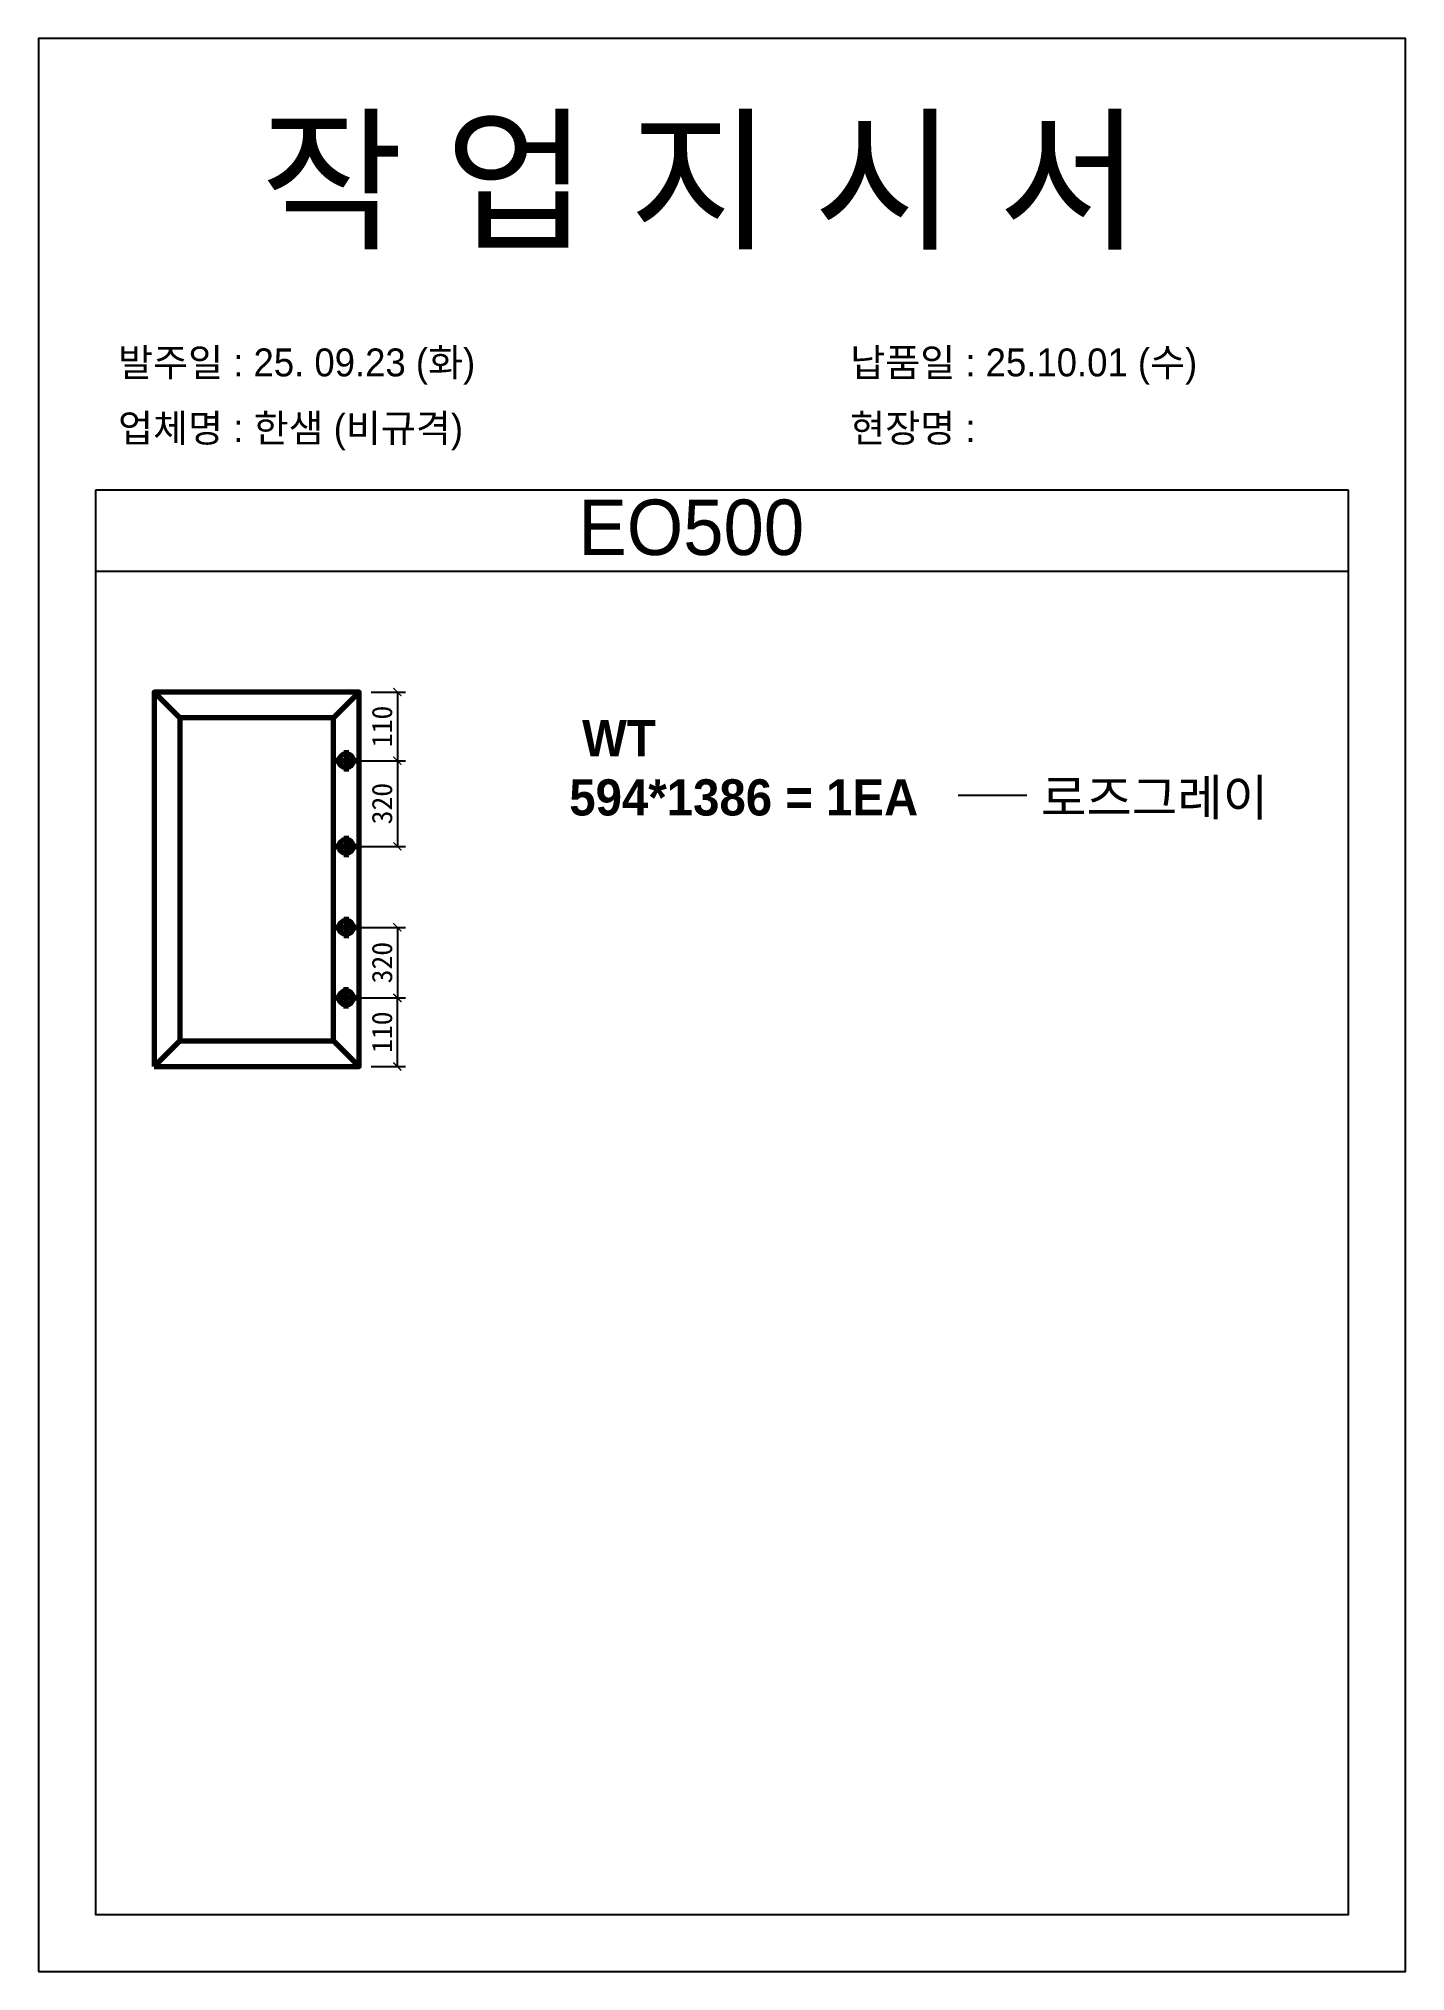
# Model space of a CAD drawing. Header units: millimetres. Extents: x -44117 to 256353, y -2095463 to 65325.
# Drawn here: x 110945 to 112625, y -341216 to -338840 of the extents above; entities that cross this region are included whole.
import ezdxf

# ---------------------------------------------------------------- set-up
doc = ezdxf.new("R2010")
doc.units = ezdxf.units.MM
doc.header["$LTSCALE"] = 10
doc.layers.add('Layer1', color=7, linetype='Continuous', lineweight=70)
doc.styles.add('MtX_Gulim', font='')
doc.styles.get('MtX_Gulim').set_extended_font_data('Gulim', bold=True)
doc.dimstyles.new('ISO-25', dxfattribs={"dimtxt": 2.5, "dimasz": 2.5, "dimexe": 1, "dimexo": 1, "dimtad": 1, "dimtxsty": 'Standard', "dimblk": 'ARCHTICK', "dimcen": 2.5, "dimadec": 0, "dimazin": 0, "dimtfac": 1, "dimtmove": 0, "dimatfit": 3, "dimfxl": 0, "dimarcsym": 0})

msp = doc.modelspace()

# ---------------------------------------------------------------- texts
at = {"linetype": 'Continuous', "style": 'MtX_Gulim'}
for s, p in [('WT', (111613.23459, -339722.37792)), ('594*1386 = 1EA', (111597.43097, -339795.10526)), ('로즈그레이', (112177.30138, -339795.30357))]:
    msp.add_text(s, height=44.508282, dxfattribs=at).set_placement(p)
at = {"attachment_point": 1}
for s, width, gutter_width, heights, insert, char_height in [('{\\fGulim|b0|i0|c129|p50;작 업 지 시 서}', 3307.3198183, 12.5, [-155.84554], (111217.97994, -338944.25076), 140), ('{\\fGulim|b0|i0|c129|p50;발주일 : 25. 09.23 (화)}', 3307.3198183, 12.5, [34.50412], (111042.77058, -339220.97118), 34.3), ('{\\fGulim|b0|i0|c129|p50;납품일 : 25.10.01 (수)}', 3307.3198183, 12.5, [37.67976], (111942.74857, -339220.97118), 34.3), ('{\\fGulim|b0|i0|c129|p50;업체명 : 한샘 (비규격)}', 3307.3198183, 12.5, [36.11279], (111042.77058, -339301.62736), 34.3), ('{\\fGulim|b0|i0|c129|p50;현장명 : }', 3307.3198183, 12.5, [-38.2735], (111942.74857, -339301.62736), 34.3), ('{\\fGulim|b0|i0|c129|p50;EO500}', 6570.6870665, 24.83388, [71.74566], (111608.66641, -339406.73573), 68.1441707)]:
    msp.add_mtext_dynamic_manual_height_columns(s, width=width, gutter_width=gutter_width, heights=heights, dxfattribs=dict(at, insert=insert, char_height=char_height))

# ---------------------------------------------------------------- blocks, each defined once
blk = doc.blocks.new('_ArchTick')
at = {"color": 0, "linetype": 'ByBlock', "const_width": 0.15}
blk.add_lwpolyline([(-0.5, -0.5), (0.5, 0.5)], dxfattribs=at)
blk = doc.blocks.new('*D3452')
at = {"color": 0, "lineweight": -2}
for p, q in [((111354.1, -339643.4), (111396.1, -339643.4)), ((111386.1, -339643.4), (111386.1, -339727.8)), ((111338, -339727.8), (111396.1, -339727.8))]:
    blk.add_line(p, q, dxfattribs=at)
at = {"layer": 'Defpoints', "color": 0}
for p in [(111339.1, -339643.4), (111323, -339727.8), (111386.1, -339727.8)]:
    blk.add_point(p, dxfattribs=at)
at = {"color": 0, "lineweight": -2, "xscale": 10, "yscale": 10, "zscale": 10}
for p, rotation in [((111386.1, -339643.4), 90), ((111386.1, -339727.8), 270)]:
    blk.add_blockref('_ArchTick', p, dxfattribs=dict(at, rotation=rotation))
at = {"color": 0, "insert": (111367.4, -339685.6), "char_height": 25, "attachment_point": 5, "rotation": 90}
blk.add_mtext('110', dxfattribs=at)
blk = doc.blocks.new('*D3453')
at = {"color": 0, "lineweight": -2}
for p, q in [((111338, -340019.3), (111396.1, -340019.3)), ((111386.1, -340103.7), (111386.1, -340019.3)), ((111354.1, -340103.7), (111396.1, -340103.7))]:
    blk.add_line(p, q, dxfattribs=at)
at = {"layer": 'Defpoints', "color": 0}
for p in [(111323, -340019.3), (111386.1, -340019.3), (111339.1, -340103.7)]:
    blk.add_point(p, dxfattribs=at)
at = {"color": 0, "lineweight": -2, "xscale": 10, "yscale": 10, "zscale": 10}
for p, rotation in [((111386.1, -340019.3), 90), ((111386.1, -340103.7), 270)]:
    blk.add_blockref('_ArchTick', p, dxfattribs=dict(at, rotation=rotation))
at = {"color": 0, "insert": (111367.4, -340061.5), "char_height": 25, "attachment_point": 5, "rotation": 90}
blk.add_mtext('110', dxfattribs=at)
blk = doc.blocks.new('*D3454')
at = {"color": 0, "lineweight": -2}
for p, q in [((111338, -339727.8), (111396.1, -339727.8)), ((111386.1, -339727.8), (111386.1, -339833.2)), ((111338, -339833.2), (111396.1, -339833.2))]:
    blk.add_line(p, q, dxfattribs=at)
at = {"layer": 'Defpoints', "color": 0}
for p in [(111323, -339727.8), (111323, -339833.2), (111386.1, -339833.2)]:
    blk.add_point(p, dxfattribs=at)
at = {"color": 0, "lineweight": -2, "xscale": 10, "yscale": 10, "zscale": 10}
for p, rotation in [((111386.1, -339727.8), 90), ((111386.1, -339833.2), 270)]:
    blk.add_blockref('_ArchTick', p, dxfattribs=dict(at, rotation=rotation))
at = {"color": 0, "insert": (111367.4, -339780.5), "char_height": 25, "attachment_point": 5, "rotation": 90}
blk.add_mtext('320', dxfattribs=at)
blk = doc.blocks.new('*D3455')
at = {"color": 0, "lineweight": -2}
for p, q in [((111338, -339932.7), (111396.1, -339932.7)), ((111386.1, -339932.7), (111386.1, -340019.3)), ((111338, -340019.3), (111396.1, -340019.3))]:
    blk.add_line(p, q, dxfattribs=at)
at = {"layer": 'Defpoints', "color": 0}
for p in [(111323, -339932.7), (111323, -340019.3), (111386.1, -340019.3)]:
    blk.add_point(p, dxfattribs=at)
at = {"color": 0, "lineweight": -2, "xscale": 10, "yscale": 10, "zscale": 10}
for p, rotation in [((111386.1, -339932.7), 90), ((111386.1, -340019.3), 270)]:
    blk.add_blockref('_ArchTick', p, dxfattribs=dict(at, rotation=rotation))
at = {"color": 0, "insert": (111367.4, -339976), "char_height": 25, "attachment_point": 5, "rotation": 90}
blk.add_mtext('320', dxfattribs=at)

# ---------------------------------------------------------------- dimensions: what is measured, and where the dimension line sits
for base, p1, p2, angle, text, picture, middle in [((111386.1378, -339727.76221), (111339.12913, -339643.41289), (111323.04412, -339727.76221), 90, '110', '*D3452', (111367.3878, -339685.58755)), ((111386.1378, -339833.16423), (111323.04412, -339727.76221), (111323.04412, -339833.16423), 90, '320', '*D3454', (111367.3878, -339780.46322)), ((111386.1378, -340019.30241), (111323.04412, -339932.73749), (111323.04412, -340019.30241), 90, '320', '*D3455', (111367.3878, -339976.01995)), ((111386.1378, -340019.30241), (111339.12913, -340103.65173), (111323.04412, -340019.30241), 270, '110', '*D3453', (111367.3878, -340061.47707))]:
    dim = msp.add_linear_dim(base=base, p1=p1, p2=p2, angle=angle, text=text, dimstyle='ISO-25', override={"dimscale": 10, "dimasz": 1, "dimexo": 1.5, "dimtxsty": 'Standard'})
    dim.commit()
    dim.dimension.update_dxf_attribs({"geometry": picture, "text_midpoint": middle})

# ---------------------------------------------------------------- linework, layer by layer
for p, q in [((112555.17333, -339395.25797), (111015.17333, -339395.25797)), ((112555.17333, -339495.25797), (111015.17333, -339495.25797)), ((112075.36697, -339770.10369), (112159.99176, -339770.10369))]:
    msp.add_line(p, q)
msp.add_lwpolyline([(110945.17333, -341216.08824), (112625.17333, -341216.08824), (112625.17333, -338840.08824), (110945.17333, -338840.08824)], close=True)
msp.add_lwpolyline([(111015.17333, -339395.25797), (111015.17333, -341146.08824), (112555.17333, -341146.08824), (112555.17333, -339395.25797)])
at = {"layer": 'Layer1'}
for p, q in [((111118.66117, -339674.90832), (111087.16575, -339643.41289)), ((111307.63371, -339674.90832), (111339.12913, -339643.41289)), ((111323.04412, -339714.67079), (111323.04412, -339740.85364)), ((111323.04412, -339820.07281), (111323.04412, -339846.25566)), ((111323.04412, -339919.64607), (111323.04412, -339945.82892)), ((111323.04412, -340032.39384), (111323.04412, -340006.21098)), ((111087.16575, -340103.65173), (111118.66117, -340072.15631)), ((111339.12913, -340103.65173), (111307.63371, -340072.15631)), ((111307.63371, -340072.15631), (111339.12913, -340103.65173))]:
    msp.add_line(p, q, dxfattribs=at)
for points in [[(111087.16575, -340103.65173), (111339.12913, -340103.65173), (111339.12913, -339643.41289), (111087.16575, -339643.41289)], [(111118.66117, -340072.15631), (111307.63371, -340072.15631), (111307.63371, -339674.90832), (111118.66117, -339674.90832)], [(111336.13555, -339727.76221), (111309.9527, -339727.76221)], [(111336.13555, -339833.16423), (111309.9527, -339833.16423)], [(111336.13555, -339932.73749), (111309.9527, -339932.73749)], [(111336.13555, -340019.30241), (111309.9527, -340019.30241)]]:
    msp.add_lwpolyline(points, close=True, dxfattribs=at)
for centre in [(111323.04412, -339727.76221), (111323.04412, -339833.16423), (111323.04412, -339932.73749), (111323.04412, -340019.30241)]:
    msp.add_circle(centre, 8.72762, dxfattribs=at)

msp.set_redraw_order([(e.dxf.handle, doc.entitydb.next_handle()) for e in msp.query("TEXT MTEXT ATTDEF DIMENSION ARC_DIMENSION")])  # texts and dimensions are drawn at this point

doc.saveas('drawing.dxf')
